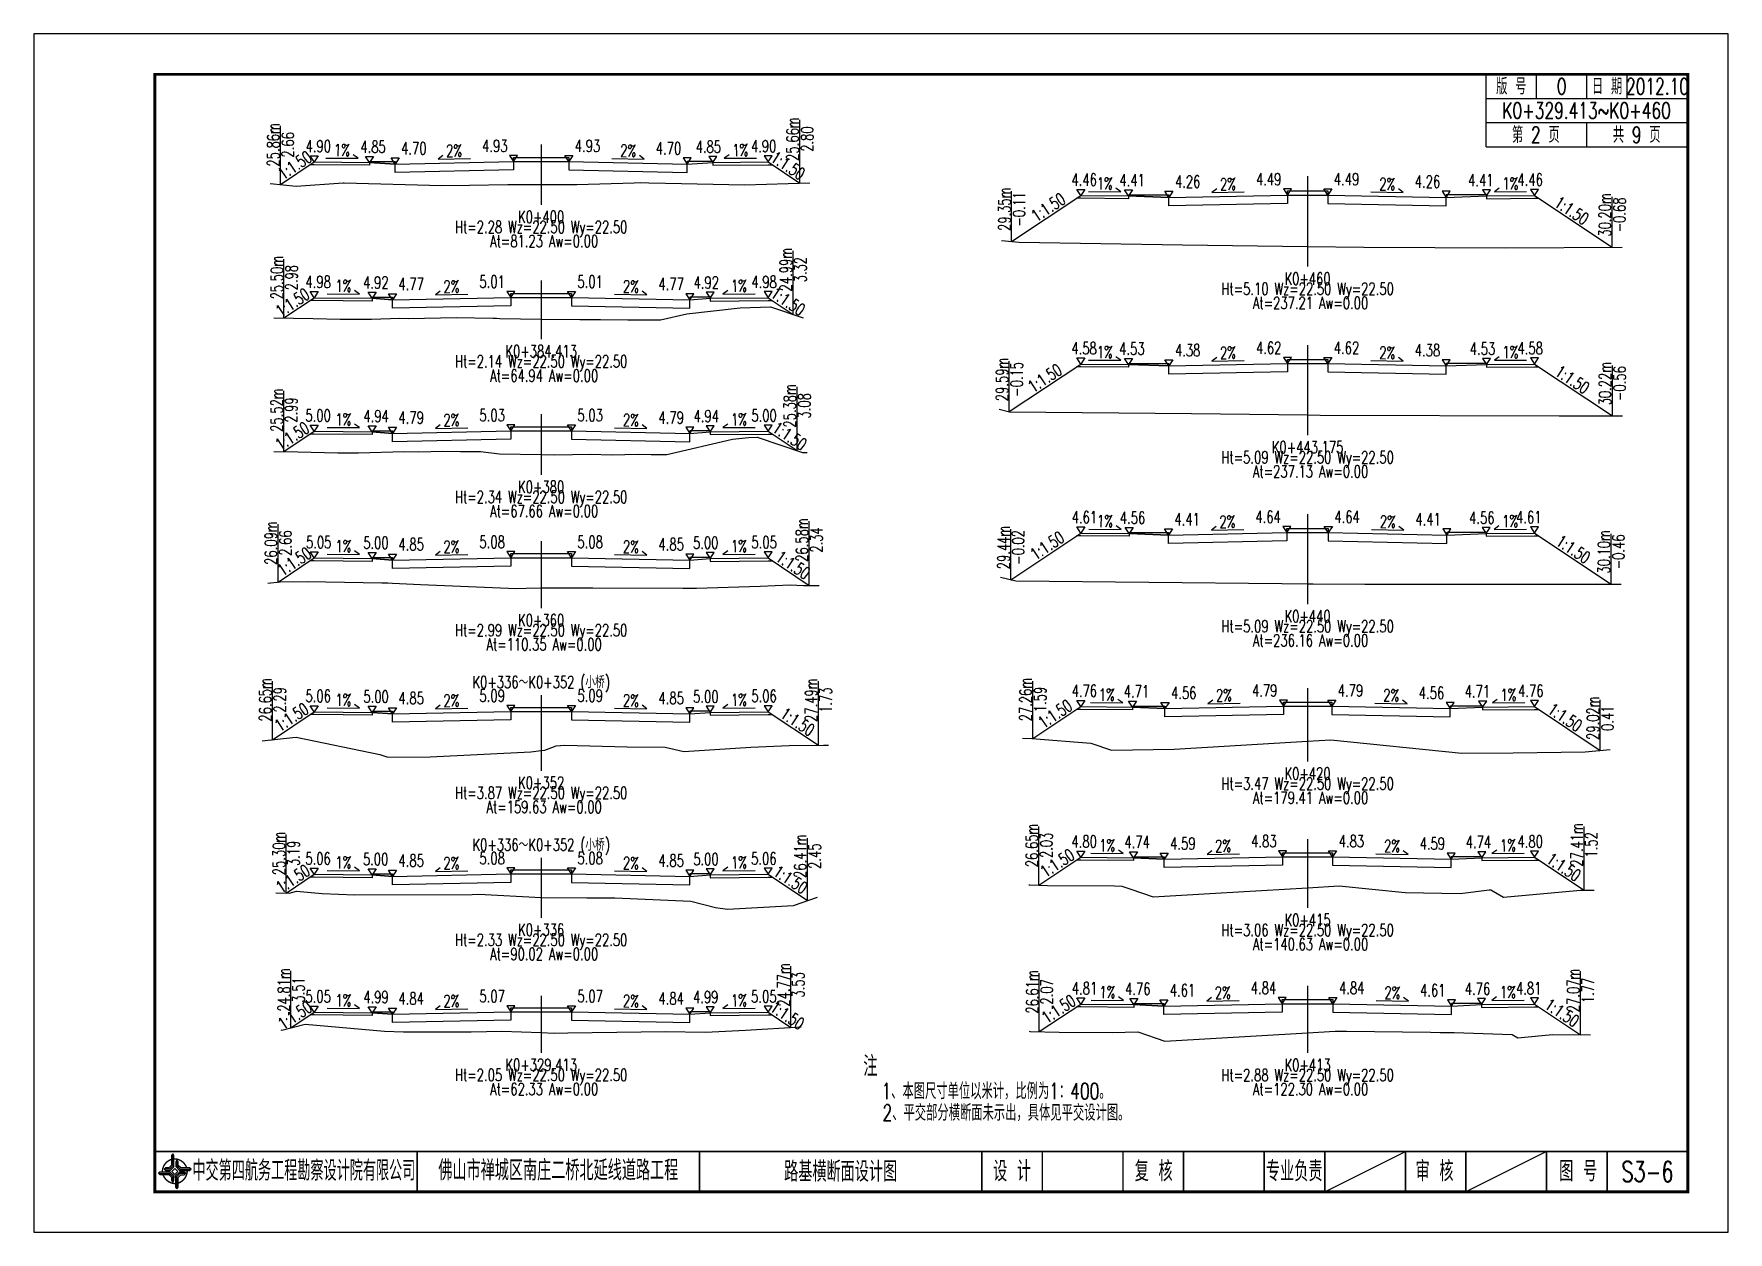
# Model space of a CAD drawing. Header units: inches. Extents: x 421 to 4881, y 2205 to 2769.
# Drawn here: x 926.1 to 1346.1, y 2205.2 to 2502.2 of the extents above; entities that cross this region are included whole.
import ezdxf
from ezdxf.enums import TextEntityAlignment as Align

# ---------------------------------------------------------------- set-up
doc = ezdxf.new("R2010")
doc.units = ezdxf.units.IN
for name, color, linetype in [('dmx', 2, 'Continuous'), ('fengd', 3, 'Continuous'), ('lc', 3, 'Continuous'), ('shuju', 3, 'Continuous'), ('sjx', 1, 'Continuous'), ('zhix', 4, 'ByLayer'), ('右标高', 3, 'Continuous'), ('右标高1', 3, 'Continuous'), ('图框', 7, 'Continuous'), ('左标高', 3, 'Continuous'), ('左标高1', 3, 'Continuous'), ('附加板块标注A', 3, 'Continuous')]:
    doc.layers.add(name, color=color, linetype=linetype)
doc.styles.get("Standard").update_dxf_attribs({"font": 'simplex1.shx', "width": 0.7, "bigfont": 'hztxt.shx'})

msp = doc.modelspace()

# ---------------------------------------------------------------- texts
at = {"width": 0.7}
for tag, text, p in [('路基横断面设计图', '图 纸 名 称', (1126.09, 2220.15)), ('S3-6', '1S5-13', (1326.09, 2220.15))]:
    msp.add_attdef(tag, text=text, height=5, dxfattribs=at).set_placement(p, align=Align.MIDDLE_CENTER)
at = {"layer": 'shuju', "width": 0.7}
for s, rotation, p in [('25.86m', 90, (985.44, 2474.66)), ('25.66m', 90, (1114.19, 2476.09)), ('2.80', 90, (1117.79, 2476.09)), ('2.66', 90, (989.04, 2474.66)), ('1%', 359.4271, (1002.48, 2473.35)), ('2%', 1.1458, (1030.26, 2473.2)), ('2%', 358.8542, (1073.43, 2473.2)), ('1%', 0.5729, (1101.21, 2473.35)), ('1:1.50', 33.6901, (990.77, 2469.6)), ('1:1.50', 326.3099, (1113.04, 2469.53)), ('1%', 359.4271, (1191.57, 2465.06)), ('2%', 1.1458, (1222.1, 2464.92)), ('2%', 358.8542, (1261.6, 2464.92)), ('1%', 0.5729, (1292.13, 2465.06)), ('29.35m', 90, (1166.72, 2458.71)), ('-0.11', 90, (1170.32, 2458.71)), ('1:1.50', 33.6901, (1177.58, 2459.18)), ('1:1.50', 326.3099, (1307.32, 2458.38)), ('30.20m', 90, (1315.55, 2457.29)), ('-0.68', 90, (1319.15, 2457.29)), ('24.99m', 90, (1112.52, 2443.72)), ('25.50m', 90, (986.36, 2441.74)), ('2.98', 90, (989.96, 2441.74)), ('3.32', 90, (1116.12, 2443.72)), ('1%', 359.4271, (1002.82, 2439.69)), ('2%', 1.1458, (1029.6, 2439.54)), ('2%', 358.8542, (1074.1, 2439.54)), ('1%', 0.5729, (1100.88, 2439.69)), ('1:1.50', 33.6901, (990.21, 2435.57)), ('1:1.50', 326.3099, (1113.05, 2435.87)), ('1%', 359.4271, (1191.57, 2423.28)), ('2%', 1.1458, (1222.1, 2423.13)), ('2%', 358.8542, (1261.6, 2423.13)), ('1%', 0.5729, (1292.13, 2423.28)), ('29.59m', 90, (1166.12, 2416.52)), ('-0.15', 90, (1169.72, 2416.52)), ('1:1.50', 33.6901, (1176.74, 2416.83)), ('1:1.50', 326.3099, (1307.49, 2416.48)), ('30.22m', 90, (1315.59, 2415.47)), ('-0.56', 90, (1319.19, 2415.47)), ('25.38m', 90, (1113.49, 2409.96)), ('25.52m', 90, (986.3, 2408.92)), ('2.99', 90, (989.9, 2408.92)), ('3.08', 90, (1117.09, 2409.96)), ('1%', 359.4271, (1002.82, 2406.59)), ('2%', 1.1458, (1029.6, 2406.44)), ('2%', 358.8542, (1074.1, 2406.44)), ('1%', 0.5729, (1100.88, 2406.59)), ('1:1.50', 33.6901, (990.15, 2402.44)), ('1:1.50', 326.3099, (1113.47, 2402.49)), ('26.58m', 90, (1116.49, 2376.71)), ('1%', 359.4271, (1191.63, 2381.38)), ('2%', 1.1458, (1221.96, 2381.24)), ('2%', 358.8542, (1261.73, 2381.24)), ('1%', 0.5729, (1292.06, 2381.38)), ('26.09m', 90, (984.86, 2375.95)), ('2.66', 90, (988.46, 2375.95)), ('2.34', 90, (1120.09, 2376.71)), ('29.44m', 90, (1166.5, 2374.87)), ('-0.02', 90, (1170.1, 2374.87)), ('1:1.50', 33.6901, (1177.29, 2375.31)), ('1:1.50', 326.3099, (1307.72, 2374.43)), ('30.10m', 90, (1315.3, 2373.77)), ('-0.46', 90, (1318.9, 2373.77)), ('1:1.50', 33.6901, (990.67, 2371.37)), ('1%', 359.4271, (1002.82, 2375.18)), ('2%', 1.1458, (1029.6, 2375.03)), ('2%', 358.8542, (1074.1, 2375.03)), ('1%', 0.5729, (1100.88, 2375.18)), ('1:1.50', 326.3099, (1114.3, 2370.52)), ('26.65m', 90, (983.46, 2337.1)), ('2.29', 90, (987.06, 2337.1)), ('27.49m', 90, (1118.78, 2337.02)), ('1.73', 90, (1122.38, 2337.02)), ('27.26m', 90, (1171.95, 2337.17)), ('1.59', 90, (1175.55, 2337.17)), ('1%', 359.4271, (1192.06, 2338.35)), ('2%', 1.1458, (1221.11, 2338.21)), ('2%', 358.8542, (1262.58, 2338.21)), ('1%', 0.5729, (1291.64, 2338.35)), ('1:1.50', 33.6901, (989.98, 2332.8)), ('1%', 359.4271, (1002.82, 2337.07)), ('2%', 1.1458, (1029.6, 2336.91)), ('2%', 358.8542, (1074.1, 2336.91)), ('1%', 0.5729, (1100.88, 2337.07)), ('1:1.50', 33.6901, (1179.25, 2333.59)), ('1:1.50', 326.3099, (1305.68, 2332.76)), ('29.02m', 90, (1312.59, 2332.55)), ('1:1.50', 326.3099, (1115.42, 2331.66)), ('0.41', 90, (1316.19, 2332.55)), ('26.65m', 90, (1173.47, 2301.02)), ('27.41m', 90, (1308.57, 2301.15)), ('25.30m', 90, (986.86, 2299.03)), ('3.19', 90, (990.46, 2299.03)), ('26.41m', 90, (1116.06, 2298.35)), ('2.03', 90, (1177.07, 2301.02)), ('1%', 359.4271, (1192.16, 2301.01)), ('2%', 1.1458, (1220.9, 2300.86)), ('2%', 358.8542, (1262.79, 2300.86)), ('1%', 0.5729, (1291.53, 2301.01)), ('1.52', 90, (1312.17, 2301.15)), ('1%', 359.4271, (1002.82, 2296.78)), ('2%', 1.1458, (1029.6, 2296.62)), ('2%', 358.8542, (1074.1, 2296.62)), ('1%', 0.5729, (1100.88, 2296.78)), ('2.45', 90, (1119.66, 2298.35)), ('1:1.50', 33.6901, (1179.81, 2296.62)), ('1:1.50', 326.3099, (1305.35, 2295.65)), ('1:1.50', 33.6901, (990.32, 2292.73)), ('1:1.50', 326.3099, (1113.66, 2292.54)), ('24.81m', 90, (988.08, 2265.19)), ('24.77m', 90, (1111.97, 2266.44)), ('3.53', 90, (1115.57, 2266.44)), ('26.61m', 90, (1173.58, 2264.69)), ('27.07m', 90, (1307.71, 2265.07)), ('3.51', 90, (991.68, 2265.19)), ('1%', 359.4271, (1002.82, 2262.59)), ('2%', 1.1458, (1029.6, 2262.44)), ('2%', 358.8542, (1074.1, 2262.44)), ('1%', 0.5729, (1100.88, 2262.59)), ('2.07', 90, (1177.18, 2264.69)), ('1%', 359.4271, (1192.21, 2264.63)), ('2%', 1.1458, (1220.82, 2264.48)), ('2%', 358.8542, (1262.88, 2264.48)), ('1%', 0.5729, (1291.49, 2264.63)), ('1.77', 90, (1311.31, 2265.07)), ('1:1.50', 33.6901, (990.82, 2258.88)), ('1:1.50', 326.3099, (1112.87, 2258.89)), ('1:1.50', 33.6901, (1180.13, 2260.45)), ('1:1.50', 326.3099, (1304.92, 2259.55))]:
    msp.add_text(s, height=3, rotation=rotation, dxfattribs=at).set_placement(p, align=Align.MIDDLE)
for s, p in [('K0+400', (1051.85, 2456.79)), ('Ht=2.28 Wz=22.50 Wy=22.50', (1051.85, 2453.79)), (' At=81.23 Aw=0.00', (1051.85, 2450.79)), ('Ht=5.10 Wz=22.50 Wy=22.50', (1241.85, 2438.47)), ('K0+460', (1241.85, 2441.47)), (' At=237.21 Aw=0.00', (1241.85, 2435.47)), ('K0+384.413', (1051.85, 2423.48)), ('Ht=2.14 Wz=22.50 Wy=22.50', (1051.85, 2420.48)), (' At=64.94 Aw=0.00', (1051.85, 2417.44)), ('Ht=5.09 Wz=22.50 Wy=22.50', (1241.85, 2396.7)), ('K0+443.175', (1241.85, 2399.7)), (' At=237.13 Aw=0.00', (1241.85, 2393.7)), ('K0+380', (1051.85, 2389.87)), ('Ht=2.34 Wz=22.50 Wy=22.50', (1051.85, 2386.87)), (' At=67.66 Aw=0.00', (1051.85, 2383.87)), ('K0+360', (1051.85, 2356.84)), ('Ht=5.09 Wz=22.50 Wy=22.50', (1241.85, 2354.82)), ('K0+440', (1241.85, 2357.82)), ('Ht=2.99 Wz=22.50 Wy=22.50', (1051.85, 2353.84)), (' At=110.35 Aw=0.00', (1051.85, 2350.84)), (' At=236.16 Aw=0.00', (1241.85, 2351.82)), ('K0+336～K0+352 (小桥)', (1051.85, 2341.26)), ('K0+420', (1241.85, 2318.82)), ('Ht=3.87 Wz=22.50 Wy=22.50', (1051.85, 2313.53)), ('K0+352', (1051.85, 2316.53)), ('Ht=3.47 Wz=22.50 Wy=22.50', (1241.85, 2315.82)), (' At=179.41 Aw=0.00', (1241.85, 2312.82)), (' At=159.63 Aw=0.00', (1051.85, 2310.53)), ('K0+336～K0+352 (小桥)', (1051.85, 2300.95)), ('K0+336', (1051.85, 2280.09)), ('Ht=3.06 Wz=22.50 Wy=22.50', (1241.85, 2279.52)), ('K0+415', (1241.85, 2282.52)), ('Ht=2.33 Wz=22.50 Wy=22.50', (1051.85, 2277.09)), (' At=140.63 Aw=0.00', (1241.85, 2276.52)), (' At=90.02 Aw=0.00', (1051.85, 2274.09)), ('K0+329.413', (1051.85, 2246.61)), ('K0+413', (1241.85, 2246.58)), ('Ht=2.05 Wz=22.50 Wy=22.50', (1051.85, 2243.61)), ('Ht=2.88 Wz=22.50 Wy=22.50', (1241.85, 2243.58)), (' At=62.33 Aw=0.00', (1051.85, 2240.61)), (' At=122.30 Aw=0.00', (1241.85, 2240.58))]:
    msp.add_text(s, height=3, dxfattribs=at).set_placement(p, align=Align.MIDDLE)
at = {"layer": '右标高', "width": 0.7}
for s, p in [('4.93', (1043.51, 2471.99)), ('4.49', (1235.35, 2463.72)), ('5.01', (1042.85, 2438.33)), ('4.62', (1235.35, 2421.93)), ('5.03', (1042.85, 2405.23)), ('4.64', (1235.21, 2380.03)), ('5.08', (1042.85, 2373.82)), ('5.09', (1042.85, 2335.71)), ('4.79', (1234.36, 2337)), ('4.83', (1234.15, 2299.66)), ('5.08', (1042.85, 2295.42)), ('5.07', (1042.85, 2261.23)), ('4.84', (1234.06, 2263.27))]:
    msp.add_text(s, height=3, dxfattribs=at).set_placement(p, align=Align.BOTTOM_RIGHT)
at = {"layer": '右标高1', "width": 0.7}
for s, p in [('4.70', (1017.14, 2471.4)), ('4.26', (1208.97, 2463.13)), ('4.77', (1016.47, 2437.75)), ('4.38', (1208.97, 2421.34)), ('4.79', (1016.47, 2404.64)), ('4.41', (1208.84, 2379.44)), ('4.85', (1016.47, 2373.23)), ('4.56', (1207.99, 2336.41)), ('4.85', (1016.47, 2335.12)), ('4.59', (1207.77, 2299.07)), ('4.85', (1016.47, 2294.83)), ('4.84', (1016.47, 2260.65)), ('4.61', (1207.69, 2262.69))]:
    msp.add_text(s, height=3, dxfattribs=at).set_placement(p, align=Align.BOTTOM_LEFT)
at = {"layer": '图框'}
for s, height, width, p in [('版 号', 4, 0.7, (1292.34, 2489.15)), ('0', 4, 0.7, (1304.84, 2489.15)), ('日 期', 4, 0.7, (1316.09, 2489.15)), ('2012.10', 4, 0.7, (1328.59, 2489.15)), ('K0+329.413~K0+460', 4, 0.7, (1311, 2483.15)), ('第 2 页', 4, 0.7, (1298.43, 2477.15)), ('共 9 页', 4, 0.7, (1323.43, 2477.15)), ('中交第四航务工程勘察设计院有限公司', 5, 0.65, (993.02, 2220.4)), ('佛山市禅城区南庄二桥北延线道路工程', 5, 0.7, (1056.09, 2220.47)), ('设 计', 5, 0.7, (1168.59, 2220.25)), ('复 核', 5, 0.7, (1203.69, 2220.25)), ('专业负责', 5, 0.7, (1238.54, 2220.25)), ('审 核', 5, 0.7, (1273.31, 2220.25)), ('图 号', 5, 0.7, (1308.93, 2220.25))]:
    msp.add_text(s, height=height, dxfattribs=dict(at, width=width)).set_placement(p, align=Align.MIDDLE_CENTER)
at = {"layer": '图框', "width": 0.7}
for s, height, p in [('注', 5, (1131.7, 2243.78)), ('   1、本图尺寸单位以米计，比例为1：400。', 4, (1129.95, 2238.11)), ('   2、平交部分横断面未示出，具体见平交设计图。', 4, (1130.21, 2232.75))]:
    msp.add_text(s, height=height, dxfattribs=at).set_placement(p)
at = {"layer": '左标高', "width": 0.7}
for s, p in [('4.93', (1060.18, 2471.99)), ('4.49', (1248.35, 2463.72)), ('5.01', (1060.85, 2438.33)), ('4.62', (1248.35, 2421.93)), ('5.03', (1060.85, 2405.23)), ('4.64', (1248.48, 2380.03)), ('5.08', (1060.85, 2373.82)), ('5.09', (1060.85, 2335.71)), ('4.79', (1249.33, 2337)), ('4.83', (1249.55, 2299.66)), ('5.08', (1060.85, 2295.42)), ('5.07', (1060.85, 2261.23)), ('4.84', (1249.63, 2263.27))]:
    msp.add_text(s, height=3, dxfattribs=at).set_placement(p, align=Align.BOTTOM_LEFT)
at = {"layer": '左标高1', "width": 0.7}
for s, p in [('4.70', (1086.56, 2471.4)), ('4.26', (1274.72, 2463.13)), ('4.77', (1087.22, 2437.75)), ('4.38', (1274.72, 2421.34)), ('4.79', (1087.22, 2404.64)), ('4.41', (1274.86, 2379.44)), ('4.85', (1087.22, 2373.23)), ('4.56', (1275.71, 2336.41)), ('4.85', (1087.22, 2335.12)), ('4.59', (1275.92, 2299.07)), ('4.85', (1087.22, 2294.83)), ('4.84', (1087.22, 2260.65)), ('4.61', (1276.01, 2262.69))]:
    msp.add_text(s, height=3, dxfattribs=at).set_placement(p, align=Align.BOTTOM_RIGHT)
at = {"layer": '附加板块标注A', "width": 0.7}
for s, p in [('4.90', (993.45, 2471.92)), ('4.85', (1007.02, 2471.78)), ('4.46', (1183.31, 2463.62)), ('4.41', (1195.2, 2463.5)), ('4.98', (993.41, 2438.27)), ('4.92', (1007.72, 2438.12)), ('4.58', (1183.28, 2421.83)), ('4.53', (1195.15, 2421.72)), ('5.00', (993.4, 2405.16)), ('4.94', (1007.78, 2405.02)), ('4.61', (1183.35, 2379.94)), ('4.56', (1195.3, 2379.82)), ('5.05', (993.55, 2373.75)), ('5.00', (1007.74, 2373.61)), ('5.06', (993.43, 2335.64)), ('4.76', (1183.35, 2336.92)), ('4.71', (1196.28, 2336.79)), ('5.00', (1007.77, 2335.49)), ('4.80', (1183.3, 2299.57)), ('4.74', (1196.44, 2299.44)), ('5.06', (993.39, 2295.35)), ('5.00', (1007.66, 2295.2)), ('5.05', (993.41, 2261.17)), ('4.99', (1007.76, 2261.02)), ('4.81', (1183.41, 2263.19)), ('4.76', (1196.6, 2263.06))]:
    msp.add_text(s, height=3, dxfattribs=at).set_placement(p, align=Align.BOTTOM_LEFT)
for s, p in [('4.85', (1096.44, 2471.78)), ('4.90', (1110.16, 2471.92)), ('4.41', (1287.93, 2463.5)), ('4.46', (1300.17, 2463.62)), ('4.92', (1095.93, 2438.12)), ('4.98', (1110.25, 2438.27)), ('4.53', (1288.35, 2421.72)), ('4.58', (1300.18, 2421.83)), ('4.94', (1095.93, 2405.02)), ('5.00', (1110.25, 2405.16)), ('4.56', (1288.18, 2379.82)), ('4.61', (1299.82, 2379.94)), ('5.00', (1095.79, 2373.61)), ('5.05', (1110.27, 2373.75)), ('5.06', (1110.25, 2335.64)), ('4.71', (1287.07, 2336.79)), ('4.76', (1300.33, 2336.92)), ('5.00', (1095.82, 2335.49)), ('4.74', (1287.34, 2299.44)), ('4.80', (1300.19, 2299.57)), ('5.00', (1095.85, 2295.2)), ('5.06', (1110.21, 2295.35)), ('4.99', (1095.8, 2261.02)), ('5.05', (1110.2, 2261.17)), ('4.76', (1287.14, 2263.06)), ('4.81', (1299.8, 2263.19))]:
    msp.add_text(s, height=3, dxfattribs=at).set_placement(p, align=Align.BOTTOM_RIGHT)

# ---------------------------------------------------------------- blocks, each defined once
blk = doc.blocks.new('tb')
at = {"lineweight": -3}
h = blk.add_hatch(color=256, dxfattribs=at)
h.paths.add_polyline_path([(-1.23, -0.13), (-3.78, -0.14), (-4.14, -0.41), (-1.4, -0.44), (-0.56, -1.24), (-0.54, -2.62), (-0.27, -2.2), (-0.26, -1.06)])
h.paths.add_polyline_path([(0.13, -1.08), (0.14, -3.86), (0.41, -4.26), (0.44, -1.24), (1.25, -0.43), (2.66, -0.43), (2.26, -0.16), (1.07, -0.15)])
h.paths.add_polyline_path([(1.08, 0.3), (3.62, 0.3), (4.02, 0.56), (1.25, 0.57), (0.43, 1.39), (0.43, 2.8), (0.16, 2.41), (0.15, 1.24)])
h.paths.add_polyline_path([(-0.28, 1.21), (-0.28, 3.99), (-0.56, 4.39), (-0.57, 1.41), (-1.38, 0.6), (-2.74, 0.56), (-2.33, 0.3), (-1.2, 0.29)])
for p, q in [((-0.56, 4.39), (-0.57, 1.41)), ((-1.38, 0.6), (-2.74, 0.56)), ((-0.57, 1.41), (-1.38, 0.6)), ((0.43, 2.8), (0.43, 1.39)), ((0.43, 1.39), (1.25, 0.57)), ((1.25, 0.57), (4.02, 0.56)), ((-4.14, -0.41), (-1.4, -0.44)), ((-1.4, -0.44), (-0.56, -1.24)), ((-0.56, -1.24), (-0.54, -2.62)), ((0.41, -4.26), (0.44, -1.24)), ((0.44, -1.24), (1.25, -0.43)), ((1.25, -0.43), (2.66, -0.43))]:
    blk.add_line(p, q, dxfattribs=at)
at = {"lineweight": -3, "flags": 128}
for points in [[(-0.9, 3.99), (-0.9, 1.58), (-1.53, 0.91), (-2.34, 0.91), (-2.74, 0.56), (-2.33, 0.3), (-1.2, 0.29), (-0.28, 1.21), (-0.28, 3.99), (-0.56, 4.39)], [(-0.04, 0.77), (0.68, 0.04), (-0.04, -0.69), (-0.77, 0.05)], [(3.62, 0.92), (1.43, 0.92), (0.77, 1.54), (0.77, 2.38), (0.43, 2.8), (0.16, 2.41), (0.15, 1.24), (1.08, 0.3), (3.62, 0.3), (4.02, 0.56)], [(-3.73, -0.76), (-1.54, -0.76), (-0.89, -1.39), (-0.89, -2.21), (-0.54, -2.62), (-0.27, -2.2), (-0.26, -1.06), (-1.23, -0.13), (-3.78, -0.14), (-4.14, -0.41)], [(0.75, -3.85), (0.75, -1.43), (1.4, -0.78), (2.26, -0.78), (2.66, -0.43), (2.26, -0.16), (1.07, -0.15), (0.13, -1.08), (0.14, -3.86), (0.41, -4.26)]]:
    blk.add_lwpolyline(points, close=True, dxfattribs=at)
at = {"lineweight": -3, "const_width": 0.35, "flags": 128}
for points in [[(-0.9, 3.02, 0.324167), (-3.16, -0.14)], [(2.88, 0.92, 0.324403), (-0.24, 3.15)], [(0.75, -2.86, 0.325418), (3.02, 0.26)], [(-2.98, -0.76, 0.322976), (0.14, -2.98)]]:
    blk.add_lwpolyline(points, format="xyb", dxfattribs=at)
blk = doc.blocks.new('123')
blk.add_lwpolyline([(162.39, 2636.47), (162.39, 2933.47), (-257.61, 2933.47), (-257.61, 2636.47)], close=True)

# ---------------------------------------------------------------- linework, layer by layer
at = {"layer": 'dmx'}
for points in [[(984.69, 2465.06), (991.12, 2464.42), (1002.76, 2465.2), (1003.03, 2465.2), (1027.26, 2464.58), (1034.12, 2464.65), (1043.6, 2464.79), (1051.85, 2464.79), (1051.85, 2464.79), (1060.66, 2464.8), (1074.94, 2465.22), (1076.45, 2465.28), (1078.55, 2465.23), (1082.7, 2465.18), (1102.35, 2464.78), (1118.49, 2465.23)], [(1165.97, 2450.91), (1170.36, 2450.55), (1210.82, 2449.87), (1241.85, 2449.47), (1241.85, 2449.47), (1255.77, 2449.3), (1291.01, 2449.16), (1319.85, 2449.3)], [(985.59, 2431.81), (995.3, 2431.62), (1002.01, 2431.43), (1009.8, 2431.45), (1016.78, 2431.66), (1018.96, 2431.62), (1030.88, 2431.84), (1039.83, 2431.73), (1040.76, 2431.73), (1041.63, 2431.62), (1051.85, 2431.48), (1051.85, 2431.48), (1061.43, 2431.35), (1063.65, 2431.38), (1064.95, 2431.35), (1066.53, 2431.38), (1073.32, 2431.29), (1081.39, 2431.25), (1087.95, 2432.78), (1101.2, 2434.26), (1108.67, 2434.51), (1116.82, 2431.78)], [(1165.37, 2409.14), (1167.92, 2408.51), (1213.1, 2408.05), (1241.85, 2407.7), (1241.85, 2407.7), (1244.92, 2407.67), (1304.22, 2407.47), (1319.89, 2407.47)], [(985.55, 2398.68), (991.52, 2398.56), (1001.48, 2398.28), (1006.53, 2398.29), (1017.9, 2398.64), (1021.5, 2398.57), (1027.47, 2398.69), (1031.88, 2398.63), (1036.83, 2398.61), (1041.55, 2398.03), (1051.85, 2397.87), (1051.85, 2397.87), (1055.17, 2397.82), (1064.04, 2397.97), (1069.31, 2397.85), (1075.86, 2397.95), (1079.14, 2397.9), (1082.99, 2397.88), (1099.28, 2401.67), (1103.21, 2402.12), (1105.37, 2402.19), (1116.62, 2398.42), (1117.79, 2398.39)], [(984.11, 2366.04), (987.16, 2366.31), (993.8, 2366.39), (1012.32, 2366.07), (1013.85, 2366.06), (1015.02, 2365.99), (1021.93, 2365.69), (1045.71, 2364.7), (1048.1, 2364.79), (1051.85, 2364.84), (1051.85, 2364.84), (1054.38, 2364.87), (1060.39, 2364.88), (1064.69, 2364.89), (1086.98, 2364.78), (1090.39, 2364.73), (1106.11, 2365.23), (1113.59, 2365.61), (1116.87, 2365.46), (1120.79, 2365.46)], [(1165.75, 2367.5), (1169.54, 2366.55), (1235.44, 2365.89), (1241.85, 2365.82), (1241.85, 2365.82), (1243.24, 2365.8), (1256.07, 2365.76), (1319.6, 2365.77)], [(982.71, 2326.95), (990.29, 2327.76), (991.11, 2327.84), (1011.86, 2323.55), (1013.85, 2322.87), (1024.31, 2322.99), (1049.31, 2324.23), (1051.85, 2324.53), (1051.85, 2324.53), (1052.73, 2324.63), (1055.53, 2325.7), (1057.73, 2325.82), (1073.18, 2325.46), (1082.62, 2325.37), (1087.21, 2324.26), (1103.82, 2325.39), (1113.33, 2325.8), (1121.82, 2325.82), (1123.08, 2325.86)], [(1171.2, 2327.55), (1173.5, 2327.5), (1188.13, 2326.32), (1193.27, 2324.61), (1208.77, 2324.89), (1241.85, 2326.82), (1241.85, 2326.82), (1247.63, 2327.16), (1280.04, 2323.88), (1292.78, 2323.92), (1310.66, 2324.23), (1316.89, 2324.77)], [(986.11, 2289.24), (989.35, 2289.17), (991.21, 2289.64), (997.53, 2289.08), (1005.68, 2288.75), (1034.73, 2288.85), (1036.36, 2288.88), (1051.85, 2288.09), (1051.85, 2288.09), (1063.16, 2287.97), (1063.56, 2287.98), (1070.1, 2288.05), (1088.96, 2287.21), (1095.03, 2285.64), (1098.02, 2285.17), (1114.37, 2286.12), (1120.36, 2288.21)], [(1172.72, 2291.24), (1172.97, 2291.21), (1177.36, 2291.1), (1193.99, 2291.02), (1195.79, 2290.88), (1198, 2290.17), (1203.6, 2288.22), (1219, 2289.13), (1241.85, 2290.52), (1241.85, 2290.52), (1249.63, 2290.99), (1266.03, 2289.37), (1279.64, 2289.09), (1286.83, 2290), (1287.29, 2289.98), (1290.39, 2288.14), (1309.49, 2289.89), (1312.87, 2289.88)], [(987.33, 2255.26), (987.59, 2255.25), (993.34, 2256.71), (1012.97, 2254.96), (1017.69, 2254.77), (1034.46, 2254.83), (1042.07, 2254.94), (1051.85, 2254.61), (1051.85, 2254.61), (1055.1, 2254.5), (1058.43, 2254.56), (1076.67, 2254.76), (1082.62, 2254.84), (1092.59, 2254.68), (1102.47, 2255.2), (1116.27, 2256.04)], [(1172.83, 2254.93), (1173.05, 2254.9), (1180.28, 2254.72), (1193.45, 2254.66), (1199.74, 2254.77), (1206.45, 2252.46), (1241.85, 2254.58), (1241.85, 2254.58), (1248.72, 2254.99), (1250.43, 2254.99), (1251.46, 2254.97), (1272.31, 2254.71), (1274.68, 2254.66), (1278.17, 2254.65), (1292.55, 2254.13), (1293.97, 2253.29), (1302.56, 2254.1), (1312.01, 2254.08)]]:
    msp.add_lwpolyline(points, dxfattribs=at)
at = {"layer": 'fengd'}
for points in [[(1009.31, 2470.28), (1009.31, 2470.53), (1015.64, 2470.53), (1015.64, 2469.9)], [(1045.01, 2470.49), (1045.01, 2471.49), (1051.85, 2471.49), (1051.85, 2471.49), (1058.68, 2471.49), (1058.68, 2470.49)], [(1094.39, 2470.28), (1094.39, 2470.53), (1088.06, 2470.53), (1088.06, 2469.9)], [(1197.47, 2462), (1197.47, 2462.25), (1207.47, 2462.25), (1207.47, 2461.63)], [(1236.85, 2462.22), (1236.85, 2463.22), (1241.85, 2463.22), (1241.85, 2463.22), (1246.85, 2463.22), (1246.85, 2462.22)], [(1286.22, 2462), (1286.22, 2462.25), (1276.22, 2462.25), (1276.22, 2461.63)], [(1009.97, 2436.62), (1009.97, 2436.87), (1014.97, 2436.87), (1014.97, 2436.25)], [(1044.35, 2436.83), (1044.35, 2437.83), (1051.85, 2437.83), (1051.85, 2437.83), (1059.35, 2437.83), (1059.35, 2436.83)], [(1093.72, 2436.62), (1093.72, 2436.87), (1088.72, 2436.87), (1088.72, 2436.25)], [(1197.47, 2420.22), (1197.47, 2420.47), (1207.47, 2420.47), (1207.47, 2419.84)], [(1236.85, 2420.43), (1236.85, 2421.43), (1241.85, 2421.43), (1241.85, 2421.43), (1246.85, 2421.43), (1246.85, 2420.43)], [(1286.22, 2420.22), (1286.22, 2420.47), (1276.22, 2420.47), (1276.22, 2419.84)], [(1009.97, 2403.52), (1009.97, 2403.77), (1014.97, 2403.77), (1014.97, 2403.14)], [(1044.35, 2403.73), (1044.35, 2404.73), (1051.85, 2404.73), (1051.85, 2404.73), (1059.35, 2404.73), (1059.35, 2403.73)], [(1093.72, 2403.52), (1093.72, 2403.77), (1088.72, 2403.77), (1088.72, 2403.14)], [(1197.61, 2378.32), (1197.61, 2378.57), (1207.34, 2378.57), (1207.34, 2377.94)], [(1236.71, 2378.53), (1236.71, 2379.53), (1241.85, 2379.53), (1241.85, 2379.53), (1246.98, 2379.53), (1246.98, 2378.53)], [(1286.09, 2378.32), (1286.09, 2378.57), (1276.36, 2378.57), (1276.36, 2377.94)], [(1044.35, 2372.32), (1044.35, 2373.32), (1051.85, 2373.32), (1051.85, 2373.32), (1059.35, 2373.32), (1059.35, 2372.32)], [(1009.97, 2372.11), (1009.97, 2372.36), (1014.97, 2372.36), (1014.97, 2371.73)], [(1093.72, 2372.11), (1093.72, 2372.36), (1088.72, 2372.36), (1088.72, 2371.73)], [(1044.35, 2334.21), (1044.35, 2335.21), (1051.85, 2335.21), (1051.85, 2335.21), (1059.35, 2335.21), (1059.35, 2334.21)], [(1198.46, 2335.29), (1198.46, 2335.54), (1206.49, 2335.54), (1206.49, 2334.91)], [(1235.86, 2335.5), (1235.86, 2336.5), (1241.85, 2336.5), (1241.85, 2336.5), (1247.83, 2336.5), (1247.83, 2335.5)], [(1285.24, 2335.29), (1285.24, 2335.54), (1277.21, 2335.54), (1277.21, 2334.91)], [(1009.97, 2333.99), (1009.97, 2334.24), (1014.97, 2334.24), (1014.97, 2333.62)], [(1093.72, 2333.99), (1093.72, 2334.24), (1088.72, 2334.24), (1088.72, 2333.62)], [(1198.67, 2297.94), (1198.67, 2298.19), (1206.27, 2298.19), (1206.27, 2297.57)], [(1235.65, 2298.16), (1235.65, 2299.16), (1241.85, 2299.16), (1241.85, 2299.16), (1248.05, 2299.16), (1248.05, 2298.16)], [(1285.02, 2297.94), (1285.02, 2298.19), (1277.42, 2298.19), (1277.42, 2297.57)], [(1009.97, 2293.7), (1009.97, 2293.95), (1014.97, 2293.95), (1014.97, 2293.33)], [(1044.35, 2293.92), (1044.35, 2294.92), (1051.85, 2294.92), (1051.85, 2294.92), (1059.35, 2294.92), (1059.35, 2293.92)], [(1093.72, 2293.7), (1093.72, 2293.95), (1088.72, 2293.95), (1088.72, 2293.33)], [(1009.97, 2259.52), (1009.97, 2259.77), (1014.97, 2259.77), (1014.97, 2259.15)], [(1044.35, 2259.73), (1044.35, 2260.73), (1051.85, 2260.73), (1051.85, 2260.73), (1059.35, 2260.73), (1059.35, 2259.73)], [(1093.72, 2259.52), (1093.72, 2259.77), (1088.72, 2259.77), (1088.72, 2259.15)], [(1198.76, 2261.56), (1198.76, 2261.81), (1206.19, 2261.81), (1206.19, 2261.19)], [(1235.56, 2261.77), (1235.56, 2262.77), (1241.85, 2262.77), (1241.85, 2262.77), (1248.13, 2262.77), (1248.13, 2261.77)], [(1284.94, 2261.56), (1284.94, 2261.81), (1277.51, 2261.81), (1277.51, 2261.19)]]:
    msp.add_lwpolyline(points, dxfattribs=at)
at = {"layer": 'lc'}
for points in [[(1045.01, 2470.49), (1045.01, 2468.42), (1015.64, 2467.83), (1015.64, 2469.9), (1009.31, 2470.28), (1009.31, 2469.58), (995.6, 2469.72), (994.56, 2469.73)], [(1058.68, 2470.49), (1058.68, 2468.42), (1088.06, 2467.83), (1088.06, 2469.9), (1094.39, 2470.28), (1094.39, 2469.58), (1108.1, 2469.72), (1109.13, 2469.73)], [(1236.85, 2462.22), (1236.85, 2460.14), (1207.47, 2459.55), (1207.47, 2461.63), (1197.47, 2462), (1197.47, 2461.3), (1185.6, 2461.42), (1184.56, 2461.43)], [(1246.85, 2462.22), (1246.85, 2460.14), (1276.22, 2459.55), (1276.22, 2461.63), (1286.22, 2462), (1286.22, 2461.3), (1298.1, 2461.42), (1299.13, 2461.43)], [(1044.35, 2436.83), (1044.35, 2434.76), (1014.97, 2434.17), (1014.97, 2436.25), (1009.97, 2436.62), (1009.97, 2435.92), (995.6, 2436.07), (994.56, 2436.08)], [(1059.35, 2436.83), (1059.35, 2434.76), (1088.72, 2434.17), (1088.72, 2436.25), (1093.72, 2436.62), (1093.72, 2435.92), (1108.1, 2436.07), (1109.13, 2436.08)], [(1236.85, 2420.43), (1236.85, 2418.35), (1207.47, 2417.77), (1207.47, 2419.84), (1197.47, 2420.22), (1197.47, 2419.52), (1185.6, 2419.63), (1184.56, 2419.65)], [(1246.85, 2420.43), (1246.85, 2418.35), (1276.22, 2417.77), (1276.22, 2419.84), (1286.22, 2420.22), (1286.22, 2419.52), (1298.1, 2419.63), (1299.13, 2419.65)], [(1044.35, 2403.73), (1044.35, 2401.66), (1014.97, 2401.07), (1014.97, 2403.14), (1009.97, 2403.52), (1009.97, 2402.82), (995.6, 2402.96), (994.56, 2402.97)], [(1059.35, 2403.73), (1059.35, 2401.66), (1088.72, 2401.07), (1088.72, 2403.14), (1093.72, 2403.52), (1093.72, 2402.82), (1108.1, 2402.96), (1109.13, 2402.97)], [(1236.71, 2378.53), (1236.71, 2376.46), (1207.34, 2375.87), (1207.34, 2377.94), (1197.61, 2378.32), (1197.61, 2377.62), (1185.6, 2377.74), (1184.56, 2377.75)], [(1246.98, 2378.53), (1246.98, 2376.46), (1276.36, 2375.87), (1276.36, 2377.94), (1286.09, 2378.32), (1286.09, 2377.62), (1298.1, 2377.74), (1299.13, 2377.75)], [(1044.35, 2372.32), (1044.35, 2370.25), (1014.97, 2369.66), (1014.97, 2371.73), (1009.97, 2372.11), (1009.97, 2371.41), (995.6, 2371.55), (994.56, 2371.56)], [(1059.35, 2372.32), (1059.35, 2370.25), (1088.72, 2369.66), (1088.72, 2371.73), (1093.72, 2372.11), (1093.72, 2371.41), (1108.1, 2371.55), (1109.13, 2371.56)], [(1235.86, 2335.5), (1235.86, 2333.43), (1206.49, 2332.84), (1206.49, 2334.91), (1198.46, 2335.29), (1198.46, 2334.59), (1185.6, 2334.72), (1184.56, 2334.73)], [(1247.83, 2335.5), (1247.83, 2333.43), (1277.21, 2332.84), (1277.21, 2334.91), (1285.24, 2335.29), (1285.24, 2334.59), (1298.1, 2334.72), (1299.13, 2334.73)], [(1044.35, 2334.21), (1044.35, 2332.13), (1014.97, 2331.54), (1014.97, 2333.62), (1009.97, 2333.99), (1009.97, 2333.29), (995.6, 2333.44), (994.56, 2333.45)], [(1059.35, 2334.21), (1059.35, 2332.13), (1088.72, 2331.54), (1088.72, 2333.62), (1093.72, 2333.99), (1093.72, 2333.29), (1108.1, 2333.44), (1109.13, 2333.45)], [(1235.65, 2298.16), (1235.65, 2296.08), (1206.27, 2295.49), (1206.27, 2297.57), (1198.67, 2297.94), (1198.67, 2297.24), (1185.6, 2297.37), (1184.56, 2297.38)], [(1248.05, 2298.16), (1248.05, 2296.08), (1277.42, 2295.49), (1277.42, 2297.57), (1285.02, 2297.94), (1285.02, 2297.24), (1298.1, 2297.37), (1299.13, 2297.38)], [(1044.35, 2293.92), (1044.35, 2291.84), (1014.97, 2291.25), (1014.97, 2293.33), (1009.97, 2293.7), (1009.97, 2293), (995.6, 2293.15), (994.56, 2293.16)], [(1059.35, 2293.92), (1059.35, 2291.84), (1088.72, 2291.25), (1088.72, 2293.33), (1093.72, 2293.7), (1093.72, 2293), (1108.1, 2293.15), (1109.13, 2293.16)], [(1044.35, 2259.73), (1044.35, 2257.66), (1014.97, 2257.07), (1014.97, 2259.15), (1009.97, 2259.52), (1009.97, 2258.82), (995.6, 2258.97), (994.56, 2258.98)], [(1059.35, 2259.73), (1059.35, 2257.66), (1088.72, 2257.07), (1088.72, 2259.15), (1093.72, 2259.52), (1093.72, 2258.82), (1108.1, 2258.97), (1109.13, 2258.98)], [(1235.56, 2261.77), (1235.56, 2259.7), (1206.19, 2259.11), (1206.19, 2261.19), (1198.76, 2261.56), (1198.76, 2260.86), (1185.6, 2260.99), (1184.56, 2261)], [(1248.13, 2261.77), (1248.13, 2259.7), (1277.51, 2259.11), (1277.51, 2261.19), (1284.94, 2261.56), (1284.94, 2260.86), (1298.1, 2260.99), (1299.13, 2261)]]:
    msp.add_lwpolyline(points, dxfattribs=at)
at = {"layer": 'shuju'}
for p, q in [((987.19, 2464.81), (987.19, 2479.35)), ((1115.99, 2465.16), (1115.99, 2480.86)), ((1168.47, 2450.71), (1168.47, 2463.21)), ((1317.35, 2449.29), (1317.35, 2461.79)), ((988.09, 2431.76), (988.09, 2446.35)), ((1114.32, 2432.62), (1114.32, 2448.37)), ((1167.87, 2408.52), (1167.87, 2421.02)), ((1317.39, 2407.47), (1317.39, 2419.97)), ((988.05, 2398.63), (988.05, 2413.71)), ((1115.29, 2398.87), (1115.29, 2414.69)), ((986.61, 2366.26), (986.61, 2380.66)), ((1118.29, 2365.46), (1118.29, 2381.38)), ((1168.25, 2366.87), (1168.25, 2379.37)), ((1317.1, 2365.77), (1317.1, 2378.27)), ((985.21, 2327.21), (985.21, 2341.68)), ((1120.58, 2325.82), (1120.58, 2341.74)), ((1173.7, 2327.49), (1173.7, 2341.75)), ((1314.39, 2324.55), (1314.39, 2337.05)), ((988.61, 2289.19), (988.61, 2303.73)), ((1117.86, 2287.34), (1117.86, 2302.83)), ((1175.22, 2291.15), (1175.22, 2305.69)), ((1310.37, 2289.89), (1310.37, 2305.73)), ((989.83, 2255.82), (989.83, 2269.93)), ((1113.77, 2255.88), (1113.77, 2271.09)), ((1175.33, 2254.85), (1175.33, 2269.37)), ((1309.51, 2254.08), (1309.51, 2269.83))]:
    msp.add_line(p, q, dxfattribs=at)
for points in [[(998.46, 2471.39), (1006.46, 2471.31), (1005.26, 2472.2)], [(1027.5, 2472.02), (1026.3, 2471.12), (1034.3, 2471.28)], [(1069.39, 2471.28), (1077.39, 2471.12), (1076.2, 2472.02)], [(1098.44, 2472.2), (1097.23, 2471.31), (1105.23, 2471.39)], [(1187.55, 2463.1), (1195.54, 2463.02), (1194.34, 2463.92)], [(1219.34, 2463.75), (1218.14, 2462.84), (1226.14, 2463)], [(1257.56, 2463), (1265.55, 2462.84), (1264.36, 2463.75)], [(1289.35, 2463.92), (1288.15, 2463.02), (1296.15, 2463.1)], [(998.8, 2437.73), (1006.79, 2437.65), (1005.59, 2438.55)], [(1026.84, 2438.37), (1025.64, 2437.46), (1033.64, 2437.62)], [(1070.06, 2437.62), (1078.05, 2437.46), (1076.86, 2438.37)], [(1098.1, 2438.55), (1096.9, 2437.65), (1104.9, 2437.73)], [(1187.55, 2421.32), (1195.54, 2421.24), (1194.34, 2422.13)], [(1219.34, 2421.96), (1218.14, 2421.05), (1226.14, 2421.21)], [(1257.56, 2421.21), (1265.55, 2421.05), (1264.36, 2421.96)], [(1289.35, 2422.13), (1288.15, 2421.24), (1296.15, 2421.32)], [(998.8, 2404.63), (1006.79, 2404.55), (1005.59, 2405.44)], [(1026.84, 2405.26), (1025.64, 2404.36), (1033.64, 2404.52)], [(1070.06, 2404.52), (1078.05, 2404.36), (1076.86, 2405.26)], [(1098.1, 2405.44), (1096.9, 2404.55), (1104.9, 2404.63)], [(1187.61, 2379.42), (1195.61, 2379.34), (1194.41, 2380.23)], [(1219.2, 2380.06), (1218.01, 2379.16), (1226, 2379.32)], [(1257.69, 2379.32), (1265.69, 2379.16), (1264.49, 2380.06)], [(1289.29, 2380.23), (1288.08, 2379.34), (1296.08, 2379.42)], [(998.8, 2373.22), (1006.79, 2373.14), (1005.59, 2374.03)], [(1026.84, 2373.85), (1025.64, 2372.95), (1033.64, 2373.11)], [(1070.06, 2373.11), (1078.05, 2372.95), (1076.86, 2373.85)], [(1098.1, 2374.03), (1096.9, 2373.14), (1104.9, 2373.22)], [(998.8, 2335.11), (1006.79, 2335.03), (1005.59, 2335.92)], [(1026.84, 2335.74), (1025.64, 2334.83), (1033.64, 2334.99)], [(1070.06, 2334.99), (1078.05, 2334.83), (1076.86, 2335.74)], [(1098.1, 2335.92), (1096.9, 2335.03), (1104.9, 2335.11)], [(1188.04, 2336.39), (1196.04, 2336.31), (1194.83, 2337.21)], [(1218.35, 2337.03), (1217.15, 2336.13), (1225.15, 2336.29)], [(1258.54, 2336.29), (1266.54, 2336.13), (1265.34, 2337.03)], [(1288.86, 2337.21), (1287.66, 2336.31), (1295.66, 2336.39)], [(1188.14, 2299.05), (1196.14, 2298.97), (1194.94, 2299.86)], [(1218.14, 2299.69), (1216.94, 2298.78), (1224.94, 2298.94)], [(1258.75, 2298.94), (1266.75, 2298.78), (1265.56, 2299.69)], [(1288.76, 2299.86), (1287.55, 2298.97), (1295.55, 2299.05)], [(998.8, 2294.82), (1006.79, 2294.74), (1005.59, 2295.63)], [(1026.84, 2295.45), (1025.64, 2294.54), (1033.64, 2294.7)], [(1070.06, 2294.7), (1078.05, 2294.54), (1076.86, 2295.45)], [(1098.1, 2295.63), (1096.9, 2294.74), (1104.9, 2294.82)], [(998.8, 2260.63), (1006.79, 2260.55), (1005.59, 2261.45)], [(1026.84, 2261.27), (1025.64, 2260.36), (1033.64, 2260.52)], [(1070.06, 2260.52), (1078.05, 2260.36), (1076.86, 2261.27)], [(1098.1, 2261.45), (1096.9, 2260.55), (1104.9, 2260.63)], [(1188.19, 2262.67), (1196.19, 2262.59), (1194.98, 2263.48)], [(1218.05, 2263.31), (1216.86, 2262.4), (1224.86, 2262.56)], [(1258.84, 2262.56), (1266.84, 2262.4), (1265.64, 2263.31)], [(1288.71, 2263.48), (1287.51, 2262.59), (1295.51, 2262.67)]]:
    msp.add_lwpolyline(points, dxfattribs=at)
at = {"layer": 'sjx'}
for points in [[(987.19, 2464.81), (995.6, 2470.42), (995.6, 2470.42), (1009.31, 2470.28), (1015.64, 2469.9), (1015.64, 2469.9), (1015.64, 2469.9), (1045.01, 2470.49), (1051.85, 2470.49), (1058.68, 2470.49), (1088.06, 2469.9), (1088.06, 2469.9), (1088.06, 2469.9), (1094.39, 2470.28), (1108.1, 2470.42), (1108.1, 2470.42), (1115.99, 2465.16)], [(1168.47, 2450.71), (1185.6, 2462.12), (1185.6, 2462.12), (1197.47, 2462), (1207.47, 2461.63), (1207.47, 2461.63), (1207.47, 2461.63), (1236.85, 2462.22), (1241.85, 2462.22), (1246.85, 2462.22), (1276.22, 2461.63), (1276.22, 2461.63), (1276.22, 2461.63), (1286.22, 2462), (1298.1, 2462.12), (1298.1, 2462.12), (1317.35, 2449.29)], [(988.09, 2431.76), (995.6, 2436.77), (995.6, 2436.77), (1009.97, 2436.62), (1014.97, 2436.25), (1014.97, 2436.25), (1014.97, 2436.25), (1044.35, 2436.83), (1051.85, 2436.83), (1059.35, 2436.83), (1088.72, 2436.25), (1088.72, 2436.25), (1088.72, 2436.25), (1093.72, 2436.62), (1108.1, 2436.77), (1108.1, 2436.77), (1114.32, 2432.62)], [(1167.87, 2408.52), (1185.6, 2420.33), (1185.6, 2420.33), (1197.47, 2420.22), (1207.47, 2419.84), (1207.47, 2419.84), (1207.47, 2419.84), (1236.85, 2420.43), (1241.85, 2420.43), (1246.85, 2420.43), (1276.22, 2419.84), (1276.22, 2419.84), (1276.22, 2419.84), (1286.22, 2420.22), (1298.1, 2420.33), (1298.1, 2420.33), (1317.39, 2407.47)], [(988.05, 2398.63), (995.6, 2403.66), (995.6, 2403.66), (1009.97, 2403.52), (1014.97, 2403.14), (1014.97, 2403.14), (1014.97, 2403.14), (1044.35, 2403.73), (1051.85, 2403.73), (1059.35, 2403.73), (1088.72, 2403.14), (1088.72, 2403.14), (1088.72, 2403.14), (1093.72, 2403.52), (1108.1, 2403.66), (1108.1, 2403.66), (1115.29, 2398.87)], [(1168.25, 2366.87), (1185.6, 2378.44), (1185.6, 2378.44), (1197.61, 2378.32), (1207.34, 2377.94), (1207.34, 2377.94), (1207.34, 2377.94), (1236.71, 2378.53), (1241.85, 2378.53), (1246.98, 2378.53), (1276.36, 2377.94), (1276.36, 2377.94), (1276.36, 2377.94), (1286.09, 2378.32), (1298.1, 2378.44), (1298.1, 2378.44), (1317.1, 2365.77)], [(986.61, 2366.26), (995.6, 2372.25), (995.6, 2372.25), (1009.97, 2372.11), (1014.97, 2371.73), (1014.97, 2371.73), (1014.97, 2371.73), (1044.35, 2372.32), (1051.85, 2372.32), (1059.35, 2372.32), (1088.72, 2371.73), (1088.72, 2371.73), (1088.72, 2371.73), (1093.72, 2372.11), (1108.1, 2372.25), (1108.1, 2372.25), (1118.29, 2365.46)], [(1173.7, 2327.49), (1185.6, 2335.42), (1185.6, 2335.42), (1198.46, 2335.29), (1206.49, 2334.91), (1206.49, 2334.91), (1206.49, 2334.91), (1235.86, 2335.5), (1241.85, 2335.5), (1247.83, 2335.5), (1277.21, 2334.91), (1277.21, 2334.91), (1277.21, 2334.91), (1285.24, 2335.29), (1298.1, 2335.42), (1298.1, 2335.42), (1314.39, 2324.55)], [(985.21, 2327.21), (995.6, 2334.14), (995.6, 2334.14), (1009.97, 2333.99), (1014.97, 2333.62), (1014.97, 2333.62), (1014.97, 2333.62), (1044.35, 2334.21), (1051.85, 2334.21), (1059.35, 2334.21), (1088.72, 2333.62), (1088.72, 2333.62), (1088.72, 2333.62), (1093.72, 2333.99), (1108.1, 2334.14), (1108.1, 2334.14), (1120.58, 2325.82)], [(1175.22, 2291.15), (1185.6, 2298.07), (1185.6, 2298.07), (1198.67, 2297.94), (1206.27, 2297.57), (1206.27, 2297.57), (1206.27, 2297.57), (1235.65, 2298.16), (1241.85, 2298.16), (1248.05, 2298.16), (1277.42, 2297.57), (1277.42, 2297.57), (1277.42, 2297.57), (1285.02, 2297.94), (1298.1, 2298.07), (1298.1, 2298.07), (1310.37, 2289.89)], [(988.61, 2289.19), (995.6, 2293.85), (995.6, 2293.85), (1009.97, 2293.7), (1014.97, 2293.33), (1014.97, 2293.33), (1014.97, 2293.33), (1044.35, 2293.92), (1051.85, 2293.92), (1059.35, 2293.92), (1088.72, 2293.33), (1088.72, 2293.33), (1088.72, 2293.33), (1093.72, 2293.7), (1108.1, 2293.85), (1108.1, 2293.85), (1117.86, 2287.34)], [(989.83, 2255.82), (995.6, 2259.67), (995.6, 2259.67), (1009.97, 2259.52), (1014.97, 2259.15), (1014.97, 2259.15), (1014.97, 2259.15), (1044.35, 2259.73), (1051.85, 2259.73), (1059.35, 2259.73), (1088.72, 2259.15), (1088.72, 2259.15), (1088.72, 2259.15), (1093.72, 2259.52), (1108.1, 2259.67), (1108.1, 2259.67), (1113.77, 2255.88)], [(1175.33, 2254.85), (1185.6, 2261.69), (1185.6, 2261.69), (1198.76, 2261.56), (1206.19, 2261.19), (1206.19, 2261.19), (1206.19, 2261.19), (1235.56, 2261.77), (1241.85, 2261.77), (1248.13, 2261.77), (1277.51, 2261.19), (1277.51, 2261.19), (1277.51, 2261.19), (1284.94, 2261.56), (1298.1, 2261.69), (1298.1, 2261.69), (1309.51, 2254.08)]]:
    msp.add_lwpolyline(points, dxfattribs=at)
at = {"layer": 'zhix'}
for p, q in [((1051.85, 2474.77), (1051.85, 2459.79)), ((1241.85, 2466.86), (1241.85, 2444.47)), ((1051.85, 2441.01), (1051.85, 2426.48)), ((1241.85, 2425.02), (1241.85, 2402.7)), ((1051.85, 2407.89), (1051.85, 2392.87)), ((1241.85, 2383.11), (1241.85, 2360.82)), ((1051.85, 2376.39), (1051.85, 2359.84)), ((1241.85, 2339.95), (1241.85, 2321.82)), ((1051.85, 2338.26), (1051.85, 2319.53)), ((1241.85, 2302.56), (1241.85, 2285.52)), ((1051.85, 2297.95), (1051.85, 2283.09)), ((1241.85, 2266.16), (1241.85, 2249.58)), ((1051.85, 2263.73), (1051.85, 2249.58))]:
    msp.add_line(p, q, dxfattribs=at)
at = {"layer": '右标高'}
for points in [[(1046.01, 2471.99), (1044.01, 2471.99), (1045.01, 2470.49)], [(1237.85, 2463.72), (1235.85, 2463.72), (1236.85, 2462.22)], [(1045.35, 2438.33), (1043.35, 2438.33), (1044.35, 2436.83)], [(1237.85, 2421.93), (1235.85, 2421.93), (1236.85, 2420.43)], [(1045.35, 2405.23), (1043.35, 2405.23), (1044.35, 2403.73)], [(1237.71, 2380.03), (1235.71, 2380.03), (1236.71, 2378.53)], [(1045.35, 2373.82), (1043.35, 2373.82), (1044.35, 2372.32)], [(1045.35, 2335.71), (1043.35, 2335.71), (1044.35, 2334.21)], [(1236.86, 2337), (1234.86, 2337), (1235.86, 2335.5)], [(1236.65, 2299.66), (1234.65, 2299.66), (1235.65, 2298.16)], [(1045.35, 2295.42), (1043.35, 2295.42), (1044.35, 2293.92)], [(1045.35, 2261.23), (1043.35, 2261.23), (1044.35, 2259.73)], [(1236.56, 2263.27), (1234.56, 2263.27), (1235.56, 2261.77)]]:
    msp.add_lwpolyline(points, close=True, dxfattribs=at)
at = {"layer": '右标高1'}
for points in [[(1014.64, 2471.4), (1016.64, 2471.4), (1015.64, 2469.9)], [(1206.47, 2463.13), (1208.47, 2463.13), (1207.47, 2461.63)], [(1013.97, 2437.75), (1015.97, 2437.75), (1014.97, 2436.25)], [(1206.47, 2421.34), (1208.47, 2421.34), (1207.47, 2419.84)], [(1013.97, 2404.64), (1015.97, 2404.64), (1014.97, 2403.14)], [(1206.34, 2379.44), (1208.34, 2379.44), (1207.34, 2377.94)], [(1013.97, 2373.23), (1015.97, 2373.23), (1014.97, 2371.73)], [(1205.49, 2336.41), (1207.49, 2336.41), (1206.49, 2334.91)], [(1013.97, 2335.12), (1015.97, 2335.12), (1014.97, 2333.62)], [(1205.27, 2299.07), (1207.27, 2299.07), (1206.27, 2297.57)], [(1013.97, 2294.83), (1015.97, 2294.83), (1014.97, 2293.33)], [(1013.97, 2260.65), (1015.97, 2260.65), (1014.97, 2259.15)], [(1205.19, 2262.69), (1207.19, 2262.69), (1206.19, 2261.19)]]:
    msp.add_lwpolyline(points, close=True, dxfattribs=at)
at = {"layer": '图框'}
for p, q in [((1286.09, 2474.15), (1286.09, 2492.15)), ((1298.59, 2486.15), (1298.59, 2492.15)), ((1311.09, 2486.15), (1311.09, 2492.15)), ((1321.09, 2486.15), (1321.09, 2492.15)), ((1286.09, 2486.15), (1336.09, 2486.15)), ((1286.09, 2480.15), (1336.09, 2480.15)), ((1311.09, 2474.15), (1311.09, 2480.15)), ((1286.09, 2474.15), (1336.09, 2474.15)), ((1246.09, 2215.15), (1266.09, 2225.15)), ((1301.09, 2225.15), (1281.09, 2215.15))]:
    msp.add_line(p, q, dxfattribs=at)
for points, const_width in [([(1336.09, 2492.15), (956.09, 2492.15), (956.09, 2215.15), (1336.09, 2215.15), (1336.09, 2492.15)], 0.7), ([(956.09, 2225.15), (1336.09, 2225.15)], 0.4), ([(1021.09, 2225.15), (1021.09, 2215.15)], 0.4), ([(1091.09, 2215.15), (1091.09, 2225.15)], 0.4), ([(1161.09, 2215.15), (1161.09, 2225.15)], 0.4), ([(1176.09, 2215.15), (1176.09, 2225.15)], 0.4), ([(1196.09, 2215.15), (1196.09, 2225.15)], 0.4), ([(1211.09, 2215.15), (1211.09, 2225.15)], 0.4), ([(1231.09, 2215.15), (1231.09, 2225.15)], 0.4), ([(1231.09, 2215.15), (1231.09, 2225.15)], 0.4), ([(1246.09, 2215.15), (1246.09, 2225.15)], 0.4), ([(1266.09, 2215.15), (1266.09, 2225.15)], 0.4), ([(1281.09, 2215.15), (1281.09, 2225.15)], 0.4), ([(1301.09, 2215.15), (1301.09, 2225.15)], 0.4), ([(1316.09, 2215.15), (1316.09, 2225.15)], 0.4)]:
    msp.add_lwpolyline(points, dxfattribs=dict(at, const_width=const_width))
at = {"layer": '左标高'}
for points in [[(1057.68, 2471.99), (1059.68, 2471.99), (1058.68, 2470.49)], [(1245.85, 2463.72), (1247.85, 2463.72), (1246.85, 2462.22)], [(1058.35, 2438.33), (1060.35, 2438.33), (1059.35, 2436.83)], [(1245.85, 2421.93), (1247.85, 2421.93), (1246.85, 2420.43)], [(1058.35, 2405.23), (1060.35, 2405.23), (1059.35, 2403.73)], [(1245.98, 2380.03), (1247.98, 2380.03), (1246.98, 2378.53)], [(1058.35, 2373.82), (1060.35, 2373.82), (1059.35, 2372.32)], [(1058.35, 2335.71), (1060.35, 2335.71), (1059.35, 2334.21)], [(1246.83, 2337), (1248.83, 2337), (1247.83, 2335.5)], [(1247.05, 2299.66), (1249.05, 2299.66), (1248.05, 2298.16)], [(1058.35, 2295.42), (1060.35, 2295.42), (1059.35, 2293.92)], [(1058.35, 2261.23), (1060.35, 2261.23), (1059.35, 2259.73)], [(1247.13, 2263.27), (1249.13, 2263.27), (1248.13, 2261.77)]]:
    msp.add_lwpolyline(points, close=True, dxfattribs=at)
at = {"layer": '左标高1'}
for points in [[(1089.06, 2471.4), (1087.06, 2471.4), (1088.06, 2469.9)], [(1277.22, 2463.13), (1275.22, 2463.13), (1276.22, 2461.63)], [(1089.72, 2437.75), (1087.72, 2437.75), (1088.72, 2436.25)], [(1277.22, 2421.34), (1275.22, 2421.34), (1276.22, 2419.84)], [(1089.72, 2404.64), (1087.72, 2404.64), (1088.72, 2403.14)], [(1277.36, 2379.44), (1275.36, 2379.44), (1276.36, 2377.94)], [(1089.72, 2373.23), (1087.72, 2373.23), (1088.72, 2371.73)], [(1278.21, 2336.41), (1276.21, 2336.41), (1277.21, 2334.91)], [(1089.72, 2335.12), (1087.72, 2335.12), (1088.72, 2333.62)], [(1278.42, 2299.07), (1276.42, 2299.07), (1277.42, 2297.57)], [(1089.72, 2294.83), (1087.72, 2294.83), (1088.72, 2293.33)], [(1089.72, 2260.65), (1087.72, 2260.65), (1088.72, 2259.15)], [(1278.51, 2262.69), (1276.51, 2262.69), (1277.51, 2261.19)]]:
    msp.add_lwpolyline(points, close=True, dxfattribs=at)
at = {"layer": '附加板块标注A'}
for points in [[(994.6, 2471.92), (996.6, 2471.92), (995.6, 2470.42)], [(1008.31, 2471.78), (1010.31, 2471.78), (1009.31, 2470.28)], [(1095.39, 2471.78), (1093.39, 2471.78), (1094.39, 2470.28)], [(1109.1, 2471.92), (1107.1, 2471.92), (1108.1, 2470.42)], [(1184.6, 2463.62), (1186.6, 2463.62), (1185.6, 2462.12)], [(1196.47, 2463.5), (1198.47, 2463.5), (1197.47, 2462)], [(1287.22, 2463.5), (1285.22, 2463.5), (1286.22, 2462)], [(1299.1, 2463.62), (1297.1, 2463.62), (1298.1, 2462.12)], [(994.6, 2438.27), (996.6, 2438.27), (995.6, 2436.77)], [(1008.97, 2438.12), (1010.97, 2438.12), (1009.97, 2436.62)], [(1094.72, 2438.12), (1092.72, 2438.12), (1093.72, 2436.62)], [(1109.1, 2438.27), (1107.1, 2438.27), (1108.1, 2436.77)], [(1184.6, 2421.83), (1186.6, 2421.83), (1185.6, 2420.33)], [(1196.47, 2421.72), (1198.47, 2421.72), (1197.47, 2420.22)], [(1287.22, 2421.72), (1285.22, 2421.72), (1286.22, 2420.22)], [(1299.1, 2421.83), (1297.1, 2421.83), (1298.1, 2420.33)], [(994.6, 2405.16), (996.6, 2405.16), (995.6, 2403.66)], [(1008.97, 2405.02), (1010.97, 2405.02), (1009.97, 2403.52)], [(1094.72, 2405.02), (1092.72, 2405.02), (1093.72, 2403.52)], [(1109.1, 2405.16), (1107.1, 2405.16), (1108.1, 2403.66)], [(1184.6, 2379.94), (1186.6, 2379.94), (1185.6, 2378.44)], [(1196.61, 2379.82), (1198.61, 2379.82), (1197.61, 2378.32)], [(1287.09, 2379.82), (1285.09, 2379.82), (1286.09, 2378.32)], [(1299.1, 2379.94), (1297.1, 2379.94), (1298.1, 2378.44)], [(994.6, 2373.75), (996.6, 2373.75), (995.6, 2372.25)], [(1008.97, 2373.61), (1010.97, 2373.61), (1009.97, 2372.11)], [(1094.72, 2373.61), (1092.72, 2373.61), (1093.72, 2372.11)], [(1109.1, 2373.75), (1107.1, 2373.75), (1108.1, 2372.25)], [(994.6, 2335.64), (996.6, 2335.64), (995.6, 2334.14)], [(1008.97, 2335.49), (1010.97, 2335.49), (1009.97, 2333.99)], [(1094.72, 2335.49), (1092.72, 2335.49), (1093.72, 2333.99)], [(1109.1, 2335.64), (1107.1, 2335.64), (1108.1, 2334.14)], [(1184.6, 2336.92), (1186.6, 2336.92), (1185.6, 2335.42)], [(1197.46, 2336.79), (1199.46, 2336.79), (1198.46, 2335.29)], [(1286.24, 2336.79), (1284.24, 2336.79), (1285.24, 2335.29)], [(1299.1, 2336.92), (1297.1, 2336.92), (1298.1, 2335.42)], [(1184.6, 2299.57), (1186.6, 2299.57), (1185.6, 2298.07)], [(1197.67, 2299.44), (1199.67, 2299.44), (1198.67, 2297.94)], [(1286.02, 2299.44), (1284.02, 2299.44), (1285.02, 2297.94)], [(1299.1, 2299.57), (1297.1, 2299.57), (1298.1, 2298.07)], [(994.6, 2295.35), (996.6, 2295.35), (995.6, 2293.85)], [(1008.97, 2295.2), (1010.97, 2295.2), (1009.97, 2293.7)], [(1094.72, 2295.2), (1092.72, 2295.2), (1093.72, 2293.7)], [(1109.1, 2295.35), (1107.1, 2295.35), (1108.1, 2293.85)], [(994.6, 2261.17), (996.6, 2261.17), (995.6, 2259.67)], [(1008.97, 2261.02), (1010.97, 2261.02), (1009.97, 2259.52)], [(1094.72, 2261.02), (1092.72, 2261.02), (1093.72, 2259.52)], [(1109.1, 2261.17), (1107.1, 2261.17), (1108.1, 2259.67)], [(1184.6, 2263.19), (1186.6, 2263.19), (1185.6, 2261.69)], [(1197.76, 2263.06), (1199.76, 2263.06), (1198.76, 2261.56)], [(1285.94, 2263.06), (1283.94, 2263.06), (1284.94, 2261.56)], [(1299.1, 2263.19), (1297.1, 2263.19), (1298.1, 2261.69)]]:
    msp.add_lwpolyline(points, close=True, dxfattribs=at)

# ---------------------------------------------------------------- block references
msp.add_blockref('123', (1183.7, -431.32))
at = {"layer": '图框', "lineweight": -3}
msp.add_blockref('tb', (961.09, 2220.16), dxfattribs=at)

msp.set_redraw_order([(e.dxf.handle, doc.entitydb.next_handle()) for e in msp.query("TEXT MTEXT ATTDEF DIMENSION ARC_DIMENSION")])  # texts and dimensions are drawn at this point

doc.saveas('drawing.dxf')
